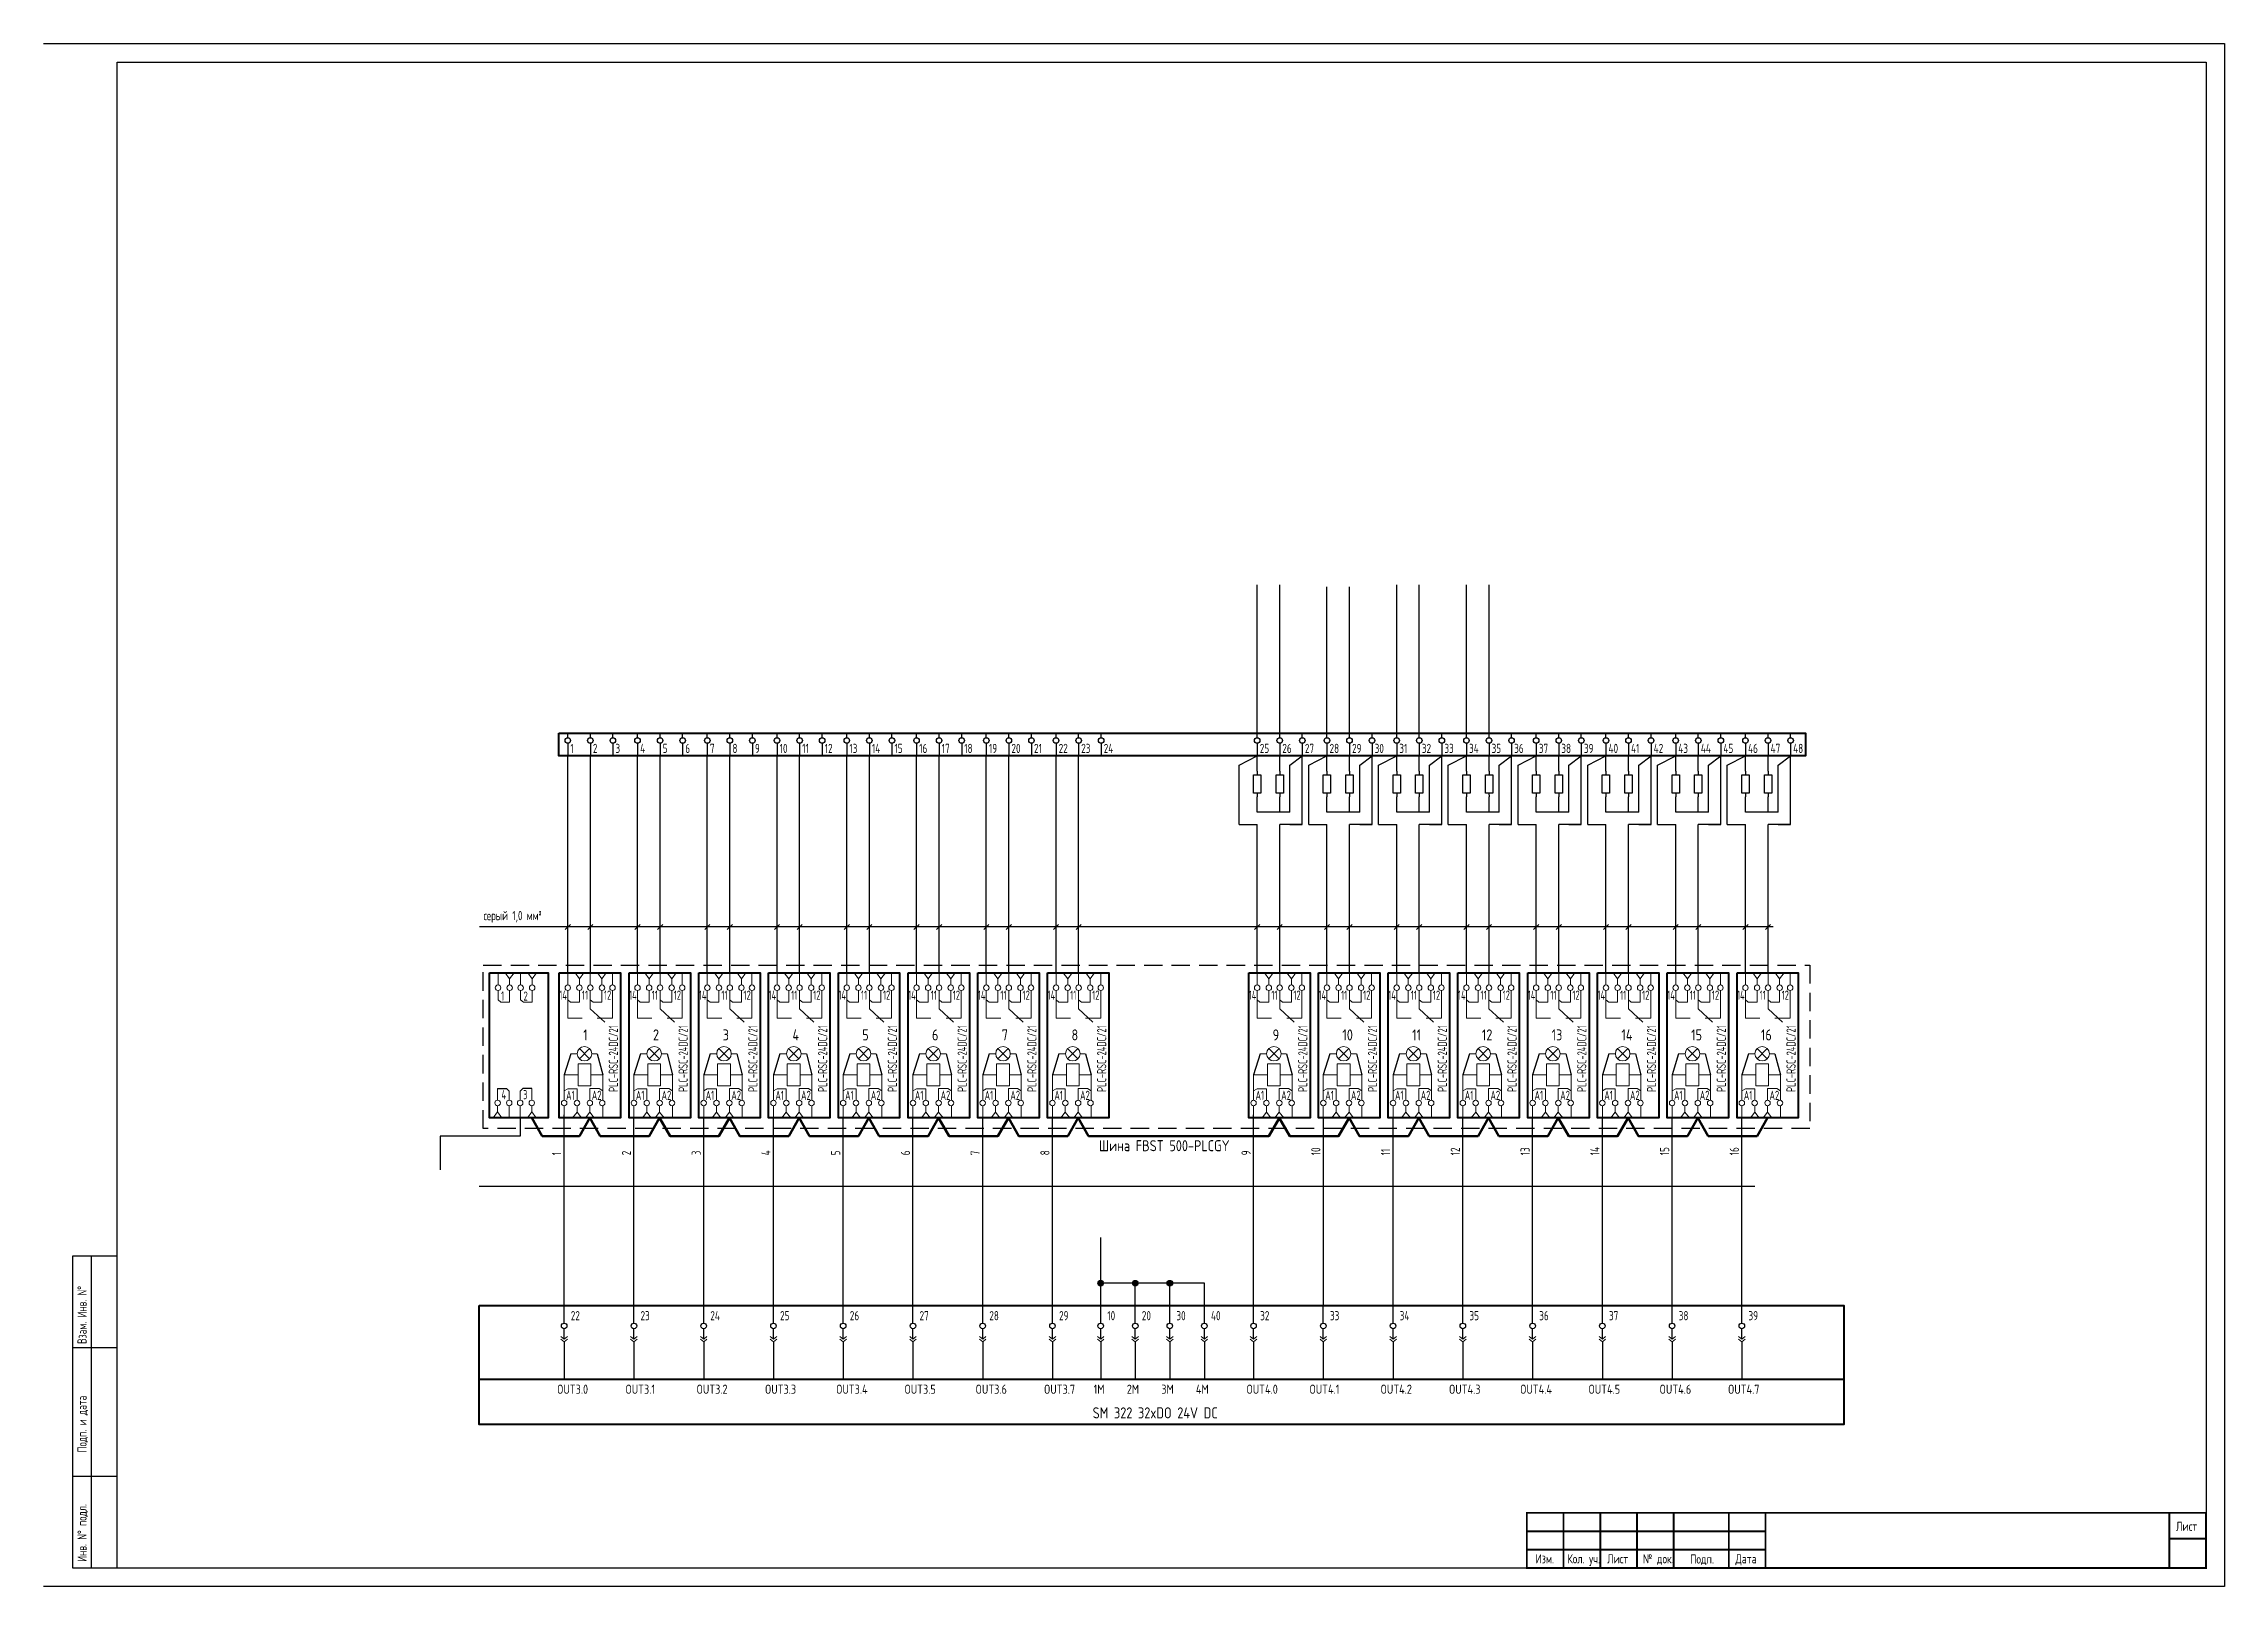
# Model space of a CAD drawing. Header units: millimetres. Extents: x 212 to 24076, y -7467 to -26.
# Drawn here: x 23482 to 24076, y -7467 to -7047 of the extents above; entities outside this region: 3.
import ezdxf
from ezdxf.enums import TextEntityAlignment as Align

# ---------------------------------------------------------------- set-up
doc = ezdxf.new("R2010")
doc.units = ezdxf.units.MM
for name, pattern in [('DASHED2', [0.375, 0.25, -0.125]), ('K5LT32768', [0]), ('K5LT_THIN', [0])]:
    doc.linetypes.add(name, pattern=pattern)
for name, color, linetype in [('КИА_МАРКИРОВКА', 2, 'Continuous'), ('КИА_НАКЛЕЙКИ', 1, 'Continuous'), ('ФОРМАТ', 7, 'Continuous')]:
    doc.layers.add(name, color=color, linetype=linetype)
doc.styles.add('GOST-A 3-1', font='', dxfattribs={"height": 3})
doc.styles.add('GOSTA-2.5-1', font='', dxfattribs={"width": 0.9, "height": 2.5})
doc.styles.add('ROMAND0-100', font='romand.shx')
doc.styles.add('ROMANS0-60', font='romans.shx', dxfattribs={"width": 0.6})
doc.styles.add('ROMANS0-70', font='romans.shx', dxfattribs={"width": 0.7})
doc.styles.get("Standard").update_dxf_attribs({"font": 'arial.ttf'})
doc.styles.get('GOST-A 3-1').set_extended_font_data('GOST type A')
doc.styles.get('GOSTA-2.5-1').set_extended_font_data('GOST Type AU')

# ---------------------------------------------------------------- blocks, each defined once
blk = doc.blocks.new('A$C2BDD7220')
at = {"color": 0}
for p, q in [((0.23, 0.02), (0.23, 39.45)), ((3.33, 17.46), (1.55, 11.69)), ((10.56, 17.46), (12.05, 11.69))]:
    blk.add_line(p, q, dxfattribs=at)
at = {"linetype": 'K5LT_THIN', "lineweight": 18}
for p, q in [((2.53, 36.17), (2.53, 39.45)), ((5.7, 37.88), (4.5, 39.45)), ((5.7, 37.88), (6.89, 39.45)), ((5.7, 36.17), (5.7, 37.88)), ((8.67, 36.17), (8.67, 39.45)), ((11.84, 37.88), (10.64, 39.45)), ((11.84, 37.88), (13.03, 39.45)), ((11.84, 36.17), (11.84, 37.88)), ((14.71, 36.17), (14.71, 39.45)), ((2.53, 34.67), (2.53, 27.11)), ((3.29, 31.53), (2.53, 32.16)), ((5.7, 31.53), (3.29, 31.53)), ((5.7, 34.67), (5.7, 31.53)), ((8.67, 34.67), (8.67, 29.67)), ((9.43, 31.53), (8.67, 32.16)), ((11.84, 31.53), (9.43, 31.53)), ((11.84, 34.67), (11.84, 31.53)), ((14.71, 27.11), (14.71, 34.67)), ((6.45, 27.11), (2.53, 27.11)), ((8.67, 29.67), (12.59, 26.09)), ((14.71, 27.11), (10.57, 27.11)), ((8.83, 14.69), (5.33, 14.69)), ((5.33, 14.69), (5.33, 8.69)), ((8.83, 8.69), (8.83, 14.69)), ((5.33, 11.69), (1.55, 11.69)), ((1.55, 4.8), (1.55, 11.69)), ((2.53, 7.93), (1.55, 7.34)), ((5.05, 7.93), (2.53, 7.93)), ((5.05, 4.79), (5.05, 7.93)), ((5.33, 8.69), (8.83, 8.69)), ((8.55, 4.8), (8.55, 7.98)), ((8.55, 7.98), (11.07, 7.98)), ((8.83, 11.69), (12.05, 11.69)), ((11.07, 7.98), (12.05, 7.38)), ((12.05, 4.8), (12.05, 11.69)), ((1.55, 3.3), (1.55, 0.02)), ((5.05, 1.58), (3.86, 0)), ((5.05, 3.29), (5.05, 1.58)), ((5.05, 1.58), (6.25, 0)), ((8.55, 1.59), (7.36, 0.02)), ((8.55, 3.3), (8.55, 1.59)), ((8.55, 1.59), (9.75, 0.02)), ((12.05, 3.3), (12.05, 0.02))]:
    blk.add_line(p, q, dxfattribs=at)
at = {"color": 0, "lineweight": 20}
for p, q in [((8.48, 16.06), (5.68, 18.86)), ((5.68, 16.06), (8.48, 18.86)), ((5.1, 17.46), (3.33, 17.46)), ((9.06, 17.46), (10.56, 17.46))]:
    blk.add_line(p, q, dxfattribs=at)
at = {"lineweight": 40}
blk.add_lwpolyline([(0.23, 39.45), (16.92, 39.45), (16.92, 0.02), (0.23, 0.02)], close=True, dxfattribs=at)
at = {"color": 0, "lineweight": 20}
blk.add_circle((7.08, 17.46), 1.98, dxfattribs=at)
at = {"linetype": 'K5LT32768', "lineweight": 18}
for centre, start, end in [((2.53, 35.42), 0, 180), ((5.7, 35.42), 0, 180), ((8.67, 35.42), 0, 180), ((11.84, 35.42), 0, 180), ((14.71, 35.42), 0, 180), ((2.53, 35.42), 180, 0), ((5.7, 35.42), 180, 0), ((8.67, 35.42), 180, 0), ((11.84, 35.42), 180, 0), ((14.71, 35.42), 180, 0), ((1.55, 4.05), 0, 180), ((1.55, 4.05), 180, 0), ((5.05, 4.04), 0, 180), ((5.05, 4.04), 180, 0), ((8.55, 4.05), 0, 180), ((8.55, 4.05), 180, 0), ((11.92, 4.05), 0, 180), ((11.92, 4.05), 180, 0)]:
    blk.add_arc(centre, 0.75, start, end, dxfattribs=at)
at = {"style": 'GOSTA-2.5-1', "width": 0.8}
for s, p in [('14', (0.22, 32.15)), ('11', (6.39, 32.15)), ('12', (12.39, 32.15)), ('A1', (2.07, 4.88)), ('A2', (9.07, 4.88))]:
    blk.add_text(s, height=2.5, dxfattribs=at).set_placement(p)
blk.add_text('PLC-RSC-24DC/21', height=2.5, rotation=90, dxfattribs=at).set_placement((16.2, 7.07))
blk = doc.blocks.new('A$C69954832')
at = {"linetype": 'K5LT_THIN', "lineweight": 18}
for p, q in [((2.31, 36.15), (2.31, 39.44)), ((5.47, 37.86), (4.28, 39.44)), ((5.47, 37.86), (6.67, 39.44)), ((5.47, 36.15), (5.47, 37.86)), ((8.45, 36.15), (8.45, 39.44)), ((11.61, 37.86), (10.42, 39.44)), ((11.61, 37.86), (12.81, 39.44)), ((11.61, 36.15), (11.61, 37.86)), ((2.31, 34.65), (2.31, 32.15)), ((3.06, 31.51), (2.31, 32.15)), ((5.47, 31.51), (3.06, 31.51)), ((5.47, 34.65), (5.47, 31.51)), ((8.45, 34.65), (8.45, 32.15)), ((9.2, 31.51), (8.45, 32.15)), ((11.61, 31.51), (9.2, 31.51)), ((11.61, 34.65), (11.61, 31.51)), ((2.19, 4.79), (2.19, 7.93)), ((4.6, 7.93), (5.35, 7.29)), ((5.35, 4.79), (5.35, 7.29)), ((9.08, 7.93), (8.33, 7.29)), ((8.33, 4.79), (8.33, 7.29)), ((11.49, 4.79), (11.49, 7.93)), ((2.19, 1.58), (0.99, 0)), ((2.19, 3.29), (2.19, 1.58)), ((2.19, 1.58), (3.38, 0)), ((5.35, 3.29), (5.35, 0)), ((8.33, 3.29), (8.33, 0)), ((11.49, 1.58), (10.3, 0)), ((11.49, 3.29), (11.49, 1.58)), ((11.49, 1.58), (12.69, 0))]:
    blk.add_line(p, q, dxfattribs=at)
at = {"color": 0}
for p, q in [((2.19, 7.93), (4.6, 7.93)), ((11.49, 7.93), (9.08, 7.93))]:
    blk.add_line(p, q, dxfattribs=at)
at = {"lineweight": 40}
blk.add_lwpolyline([(0, 39.44), (16, 39.44), (16, 0), (0, 0)], close=True, dxfattribs=at)
at = {"linetype": 'K5LT32768', "lineweight": 18}
for centre, start, end in [((2.31, 35.4), 0, 180), ((5.47, 35.4), 0, 180), ((8.45, 35.4), 0, 180), ((11.61, 35.4), 0, 180), ((2.31, 35.4), 180, 0), ((5.47, 35.4), 180, 0), ((8.45, 35.4), 180, 0), ((11.61, 35.4), 180, 0), ((2.19, 4.04), 0, 180), ((2.19, 4.04), 180, 0), ((5.35, 4.04), 0, 180), ((5.35, 4.04), 180, 0), ((8.33, 4.04), 0, 180), ((8.33, 4.04), 180, 0), ((11.49, 4.04), 0, 180), ((11.49, 4.04), 180, 0)]:
    blk.add_arc(centre, 0.75, start, end, dxfattribs=at)
at = {"style": 'GOSTA-2.5-1', "width": 0.8}
for s, p in [('1', (3.12, 31.89)), ('2', (9.26, 31.88)), ('4', (3.25, 5.05)), ('3', (9.14, 5.05))]:
    blk.add_text(s, height=2.5, dxfattribs=at).set_placement(p)
blk = doc.blocks.new('A$C34E54C29')
for p, q in [((0, -4.79), (0, 0)), ((19, -4.79), (19, 0)), ((38, -4.79), (38, 0)), ((57, -4.79), (57, 0)), ((133, -4.79), (133, 0)), ((146.14, -4.79), (146.14, 0)), ((155.55, -4.79), (155.55, 0)), ((164.96, -4.79), (164.96, 0)), ((174.37, -4.79), (174.37, 0)), ((187.78, -4.79), (187.78, 0)), ((225.78, -4.79), (225.78, 0)), ((244.78, -4.79), (244.78, 0)), ((263.78, -4.79), (263.78, 0)), ((282.78, -4.79), (282.78, 0)), ((301.78, -4.79), (301.78, 0)), ((320.78, -4.79), (320.78, 0)), ((76, -4.79), (76, 0)), ((95, -4.79), (95, 0)), ((114, -4.79), (114, 0)), ((206.78, -4.79), (206.78, 0)), ((0, -9.11), (0, -6.29)), ((0, -9.86), (0, -20.03)), ((19, -9.11), (19, -6.29)), ((19, -9.86), (19, -20.03)), ((38, -9.11), (38, -6.29)), ((38, -9.86), (38, -20.03)), ((57, -9.11), (57, -6.29)), ((57, -9.86), (57, -20.03)), ((76, -9.11), (76, -6.29)), ((76, -9.86), (76, -20.03)), ((95, -9.11), (95, -6.29)), ((95, -9.86), (95, -20.03)), ((114, -9.11), (114, -6.29)), ((114, -9.86), (114, -20.03)), ((133, -9.11), (133, -6.29)), ((133, -9.86), (133, -20.03)), ((146.14, -9.11), (146.14, -6.29)), ((146.14, -9.86), (146.14, -20.03)), ((155.55, -9.11), (155.55, -6.29)), ((155.55, -9.86), (155.55, -20.03)), ((164.96, -9.11), (164.96, -6.29)), ((164.96, -9.86), (164.96, -20.03)), ((174.37, -9.11), (174.37, -6.29)), ((174.37, -9.86), (174.37, -20.03)), ((187.78, -9.11), (187.78, -6.29)), ((187.78, -9.86), (187.78, -20.03)), ((206.78, -9.11), (206.78, -6.29)), ((206.78, -9.86), (206.78, -20.03)), ((225.78, -9.11), (225.78, -6.29)), ((225.78, -9.86), (225.78, -20.03)), ((244.78, -9.11), (244.78, -6.29)), ((244.78, -9.86), (244.78, -20.03)), ((263.78, -9.11), (263.78, -6.29)), ((263.78, -9.86), (263.78, -20.03)), ((282.78, -9.11), (282.78, -6.29)), ((282.78, -9.86), (282.78, -20.03)), ((301.78, -9.11), (301.78, -6.29)), ((301.78, -9.86), (301.78, -20.03)), ((320.78, -9.11), (320.78, -6.29)), ((320.78, -9.86), (320.78, -20.03))]:
    blk.add_line(p, q)
at = {"lineweight": 18}
for p, q in [((0, -9.11), (-0.89, -8.37)), ((0, -9.86), (-0.89, -9.11)), ((0, -9.11), (0.89, -8.37)), ((0, -9.86), (0.89, -9.11)), ((19, -9.11), (18.11, -8.37)), ((19, -9.86), (18.11, -9.11)), ((19, -9.11), (19.89, -8.37)), ((19, -9.86), (19.89, -9.11)), ((38, -9.11), (37.11, -8.37)), ((38, -9.86), (37.11, -9.11)), ((38, -9.11), (38.89, -8.37)), ((38, -9.86), (38.89, -9.11)), ((57, -9.11), (56.11, -8.37)), ((57, -9.86), (56.11, -9.11)), ((57, -9.11), (57.89, -8.37)), ((57, -9.86), (57.89, -9.11)), ((76, -9.11), (75.11, -8.37)), ((76, -9.86), (75.11, -9.11)), ((76, -9.11), (76.89, -8.37)), ((76, -9.86), (76.89, -9.11)), ((95, -9.11), (94.11, -8.37)), ((95, -9.86), (94.11, -9.11)), ((95, -9.11), (95.89, -8.37)), ((95, -9.86), (95.89, -9.11)), ((114, -9.11), (113.11, -8.37)), ((114, -9.86), (113.11, -9.11)), ((114, -9.11), (114.89, -8.37)), ((114, -9.86), (114.89, -9.11)), ((133, -9.11), (132.11, -8.37)), ((133, -9.86), (132.11, -9.11)), ((133, -9.11), (133.89, -8.37)), ((133, -9.86), (133.89, -9.11)), ((146.14, -9.11), (145.25, -8.37)), ((146.14, -9.86), (145.25, -9.11)), ((146.14, -9.11), (147.03, -8.37)), ((146.14, -9.86), (147.03, -9.11)), ((155.55, -9.11), (154.66, -8.37)), ((155.55, -9.86), (154.66, -9.11)), ((155.55, -9.11), (156.44, -8.37)), ((155.55, -9.86), (156.44, -9.11)), ((164.96, -9.11), (164.07, -8.37)), ((164.96, -9.86), (164.07, -9.11)), ((164.96, -9.11), (165.85, -8.37)), ((164.96, -9.86), (165.85, -9.11)), ((174.37, -9.11), (173.48, -8.37)), ((174.37, -9.86), (173.48, -9.11)), ((174.37, -9.11), (175.26, -8.37)), ((174.37, -9.86), (175.26, -9.11)), ((187.78, -9.11), (186.89, -8.37)), ((187.78, -9.86), (186.89, -9.11)), ((187.78, -9.11), (188.67, -8.37)), ((187.78, -9.86), (188.67, -9.11)), ((206.78, -9.11), (205.89, -8.37)), ((206.78, -9.86), (205.89, -9.11)), ((206.78, -9.11), (207.67, -8.37)), ((206.78, -9.86), (207.67, -9.11)), ((225.78, -9.11), (224.89, -8.37)), ((225.78, -9.86), (224.89, -9.11)), ((225.78, -9.11), (226.67, -8.37)), ((225.78, -9.86), (226.67, -9.11)), ((244.78, -9.11), (243.89, -8.37)), ((244.78, -9.86), (243.89, -9.11)), ((244.79, -9.11), (245.68, -8.37)), ((244.79, -9.86), (245.68, -9.11)), ((263.78, -9.11), (262.89, -8.37)), ((263.78, -9.86), (262.89, -9.11)), ((263.78, -9.11), (264.67, -8.37)), ((263.78, -9.86), (264.67, -9.11)), ((282.78, -9.11), (281.89, -8.37)), ((282.78, -9.86), (281.89, -9.11)), ((282.78, -9.11), (283.67, -8.37)), ((282.78, -9.86), (283.67, -9.11)), ((301.78, -9.11), (300.89, -8.37)), ((301.78, -9.86), (300.89, -9.11)), ((301.78, -9.11), (302.67, -8.37)), ((301.78, -9.86), (302.67, -9.11)), ((320.78, -9.11), (319.89, -8.37)), ((320.78, -9.86), (319.89, -9.11)), ((320.78, -9.11), (321.67, -8.37)), ((320.78, -9.86), (321.67, -9.11))]:
    blk.add_line(p, q, dxfattribs=at)
at = {"lineweight": 40}
blk.add_line((-23.13, -20.03), (348.54, -20.03), dxfattribs=at)
blk.add_lwpolyline([(-23.13, 0), (348.54, 0), (348.54, -32.34), (-23.13, -32.34)], close=True, dxfattribs=at)
for centre in [(0, -5.54), (19, -5.54), (38, -5.54), (57, -5.54), (76, -5.54), (95, -5.54), (114, -5.54), (133, -5.54), (146.14, -5.54), (155.55, -5.54), (164.96, -5.54), (174.37, -5.54), (187.78, -5.54), (206.78, -5.54), (225.78, -5.54), (244.78, -5.54), (263.78, -5.54), (282.78, -5.54), (301.78, -5.54), (320.78, -5.54)]:
    blk.add_circle(centre, 0.75)
at = {"style": 'GOSTA-2.5-1', "width": 0.9}
for s, p in [('22', (1.8, -4)), ('23', (20.8, -4)), ('24', (39.8, -4)), ('25', (58.8, -4)), ('26', (77.8, -4)), ('27', (96.8, -4)), ('28', (115.8, -4)), ('29', (134.8, -4)), ('10', (147.94, -4)), ('20', (157.35, -4)), ('30', (166.76, -4)), ('40', (176.18, -4)), ('32', (189.58, -4)), ('33', (208.58, -4)), ('34', (227.58, -4)), ('35', (246.58, -4)), ('36', (265.58, -4)), ('37', (284.58, -4)), ('38', (303.58, -4)), ('39', (322.58, -4))]:
    blk.add_text(s, height=2.5, dxfattribs=at).set_placement(p)
for s, height, style, p in [('OUT3.0', 2.5, 'GOSTA-2.5-1', (-1.94, -24.02)), ('OUT3.1', 2.5, 'GOSTA-2.5-1', (16.69, -24.02)), ('OUT3.2', 2.5, 'GOSTA-2.5-1', (36.06, -24.02)), ('OUT3.3', 2.5, 'GOSTA-2.5-1', (54.69, -24.02)), ('OUT3.4', 2.5, 'GOSTA-2.5-1', (74.06, -24.02)), ('OUT3.5', 2.5, 'GOSTA-2.5-1', (92.69, -24.02)), ('OUT3.6', 2.5, 'GOSTA-2.5-1', (112.06, -24.02)), ('OUT3.7', 2.5, 'GOSTA-2.5-1', (130.69, -24.02)), ('1M', 2.5, 'GOSTA-2.5-1', (144.2, -24.02)), ('2M', 2.5, 'GOSTA-2.5-1', (153.24, -24.02)), ('3M', 2.5, 'GOSTA-2.5-1', (162.65, -24.02)), ('4M', 2.5, 'GOSTA-2.5-1', (172.07, -24.02)), ('OUT4.0', 2.5, 'GOSTA-2.5-1', (185.84, -24.02)), ('OUT4.1', 2.5, 'GOSTA-2.5-1', (203, -24.02)), ('OUT4.2', 2.5, 'GOSTA-2.5-1', (222.37, -24.02)), ('OUT4.3', 2.5, 'GOSTA-2.5-1', (241, -24.02)), ('OUT4.4', 2.5, 'GOSTA-2.5-1', (260.37, -24.02)), ('OUT4.5', 2.5, 'GOSTA-2.5-1', (279, -24.02)), ('OUT4.6', 2.5, 'GOSTA-2.5-1', (298.37, -24.02)), ('OUT4.7', 2.5, 'GOSTA-2.5-1', (317, -24.02)), ('SM 322 32xDO 24V DC', 3, 'GOST-A 3-1', (143.96, -30.7))]:
    blk.add_text(s, height=height, dxfattribs=dict(style=style)).set_placement(p)
blk = doc.blocks.new('A$C2EC3666A')
h = blk.add_hatch(color=7)
h.dxf.hatch_style = 1
edge = h.paths.add_edge_path()
edge.add_arc((0, 0), 0.75, 0, 360)
at = {"color": 0}
blk.add_circle((0, 0), 0.75, dxfattribs=at)
blk = doc.blocks.new('GasDO')
for p, q in [((0, 0), (594, 0)), ((594, 0), (594, -420)), ((594, 0), (594, -420)), ((20, -5), (589, -5)), ((20, -415), (20, -5)), ((589, -5), (589, -415)), ((594, 0), (594, -420)), ((594, 0), (594, -420)), ((594, 0), (594, -420)), ((594, 0), (594, -420)), ((594, 0), (594, -420)), ((594, 0), (594, -420)), ((594, 0), (594, -420)), ((594, 0), (594, -420)), ((8, -415), (8, -330)), ((8, -330), (20, -330)), ((13, -415), (13, -330)), ((8, -355), (20, -355)), ((8, -390), (20, -390)), ((13, -390), (20, -390)), ((20, -415), (8, -415)), ((589, -415), (20, -415)), ((594, -420), (0, -420))]:
    blk.add_line(p, q)
at = {"color": 252}
for p, q in [((330.55, -187.71), (330.55, -147.3)), ((336.7, -187.71), (336.7, -147.3)), ((349.55, -188.34), (349.55, -147.92)), ((355.7, -188.34), (355.7, -147.92)), ((368.55, -187.71), (368.55, -147.3)), ((374.7, -187.71), (374.7, -147.3)), ((387.55, -187.71), (387.55, -147.3)), ((393.7, -187.71), (393.7, -147.3)), ((142.77, -253), (142.77, -193.88)), ((148.92, -253), (148.92, -193.88)), ((161.77, -253), (161.77, -193.88)), ((167.92, -253), (167.92, -193.88)), ((180.77, -253), (180.77, -193.88)), ((186.92, -253), (186.92, -193.88)), ((199.77, -253), (199.77, -193.88)), ((205.92, -253), (205.92, -193.88)), ((218.77, -253), (218.77, -193.88)), ((224.92, -253), (224.92, -193.88)), ((237.77, -253), (237.77, -193.88)), ((243.92, -253), (243.92, -193.88)), ((256.77, -253), (256.77, -193.88)), ((262.92, -253), (262.92, -193.88)), ((275.77, -253), (275.77, -193.88)), ((281.92, -253), (281.92, -193.88)), ((325.6, -196.39), (330.55, -193.88)), ((330.55, -198.09), (330.55, -193.88)), ((336.7, -198.09), (336.7, -193.88)), ((339.48, -196.39), (342.84, -193.88)), ((342.84, -212.58), (342.84, -193.88)), ((344.6, -196.39), (349.55, -193.88)), ((349.55, -198.09), (349.55, -193.88)), ((355.7, -198.09), (355.7, -193.88)), ((358.48, -196.39), (361.84, -193.88)), ((361.84, -212.58), (361.84, -193.88)), ((363.6, -196.39), (368.55, -193.88)), ((368.55, -198.09), (368.55, -193.88)), ((374.7, -198.09), (374.7, -193.88)), ((377.48, -196.39), (380.84, -193.88)), ((380.84, -212.58), (380.84, -193.88)), ((382.6, -196.39), (387.55, -193.88)), ((387.55, -198.09), (387.55, -193.88)), ((393.7, -198.09), (393.7, -193.88)), ((396.48, -196.39), (399.84, -193.88)), ((399.84, -212.58), (399.84, -193.88)), ((401.6, -196.39), (406.55, -193.88)), ((406.55, -198.09), (406.55, -193.88)), ((412.7, -198.09), (412.7, -193.88)), ((415.48, -196.39), (418.84, -193.88)), ((418.84, -212.58), (418.84, -193.88)), ((420.6, -196.39), (425.55, -193.88)), ((425.55, -198.09), (425.55, -193.88)), ((431.7, -198.09), (431.7, -193.88)), ((434.48, -196.39), (437.84, -193.88)), ((437.84, -212.58), (437.84, -193.88)), ((439.6, -196.39), (444.55, -193.88)), ((444.55, -198.09), (444.55, -193.88)), ((450.7, -198.09), (450.7, -193.88)), ((453.48, -196.39), (456.84, -193.88)), ((456.84, -212.58), (456.84, -193.88)), ((458.6, -196.39), (463.55, -193.88)), ((463.55, -198.09), (463.55, -193.88)), ((469.7, -198.09), (469.7, -193.88)), ((472.48, -196.39), (475.84, -193.88)), ((475.84, -212.58), (475.84, -193.88)), ((325.6, -212.58), (325.6, -196.39)), ((339.48, -209.22), (339.48, -196.39)), ((344.6, -212.58), (344.6, -196.39)), ((358.48, -209.22), (358.48, -196.39)), ((363.6, -212.58), (363.6, -196.39)), ((377.48, -209.22), (377.48, -196.39)), ((382.6, -212.58), (382.6, -196.39)), ((396.48, -209.22), (396.48, -196.39)), ((401.6, -212.58), (401.6, -196.39)), ((415.48, -209.22), (415.48, -196.39)), ((420.6, -212.58), (420.6, -196.39)), ((434.48, -209.22), (434.48, -196.39)), ((439.6, -212.58), (439.6, -196.39)), ((453.48, -209.22), (453.48, -196.39)), ((458.6, -212.58), (458.6, -196.39)), ((472.48, -209.22), (472.48, -196.39)), ((330.55, -209.22), (330.55, -205.02)), ((336.7, -209.22), (336.7, -205.02)), ((349.55, -209.22), (349.55, -205.02)), ((355.7, -209.22), (355.7, -205.02)), ((368.55, -209.22), (368.55, -205.02)), ((374.7, -209.22), (374.7, -205.02)), ((387.55, -209.22), (387.55, -205.02)), ((393.7, -209.22), (393.7, -205.02)), ((406.55, -209.22), (406.55, -205.02)), ((412.7, -209.22), (412.7, -205.02)), ((425.55, -209.22), (425.55, -205.02)), ((431.7, -209.22), (431.7, -205.02)), ((444.55, -209.22), (444.55, -205.02)), ((450.7, -209.22), (450.7, -205.02)), ((463.55, -209.22), (463.55, -205.02)), ((469.7, -209.22), (469.7, -205.02)), ((325.6, -212.58), (330.55, -212.58)), ((339.48, -209.22), (330.55, -209.22)), ((330.55, -253), (330.55, -212.58)), ((336.7, -253), (336.7, -212.58)), ((342.84, -212.58), (336.7, -212.58)), ((339.48, -212.58), (342.84, -212.58)), ((344.6, -212.58), (349.55, -212.58)), ((358.48, -209.22), (349.55, -209.22)), ((349.55, -253), (349.55, -212.58)), ((355.7, -253), (355.7, -212.58)), ((361.84, -212.58), (355.7, -212.58)), ((358.48, -212.58), (361.84, -212.58)), ((363.6, -212.58), (368.55, -212.58)), ((377.48, -209.22), (368.55, -209.22)), ((368.55, -253), (368.55, -212.58)), ((374.7, -253), (374.7, -212.58)), ((380.84, -212.58), (374.7, -212.58)), ((377.48, -212.58), (380.84, -212.58)), ((382.6, -212.58), (387.55, -212.58)), ((396.48, -209.22), (387.55, -209.22)), ((387.55, -253), (387.55, -212.58)), ((393.7, -253), (393.7, -212.58)), ((399.84, -212.58), (393.7, -212.58)), ((396.48, -212.58), (399.84, -212.58)), ((401.6, -212.58), (406.55, -212.58)), ((415.48, -209.22), (406.55, -209.22)), ((406.55, -253), (406.55, -212.58)), ((412.7, -253), (412.7, -212.58)), ((418.84, -212.58), (412.7, -212.58)), ((415.48, -212.58), (418.84, -212.58)), ((420.6, -212.58), (425.55, -212.58)), ((434.48, -209.22), (425.55, -209.22)), ((425.55, -253), (425.55, -212.58)), ((431.7, -253), (431.7, -212.58)), ((437.84, -212.58), (431.7, -212.58)), ((434.48, -212.58), (437.84, -212.58)), ((439.6, -212.58), (444.55, -212.58)), ((453.48, -209.22), (444.55, -209.22)), ((444.55, -253), (444.55, -212.58)), ((450.7, -253), (450.7, -212.58)), ((456.84, -212.58), (450.7, -212.58)), ((453.48, -212.58), (456.84, -212.58)), ((458.6, -212.58), (463.55, -212.58)), ((472.48, -209.22), (463.55, -209.22)), ((463.55, -253), (463.55, -212.58)), ((469.7, -253), (469.7, -212.58)), ((475.84, -212.58), (469.7, -212.58)), ((472.48, -212.58), (475.84, -212.58))]:
    blk.add_line(p, q, dxfattribs=at)
at = {"color": 0}
for p, q in [((142.77, -188.96), (142.77, -187.71)), ((148.92, -188.96), (148.92, -187.71)), ((155.06, -188.96), (155.06, -187.71)), ((161.77, -188.96), (161.77, -187.71)), ((167.92, -188.96), (167.92, -187.71)), ((174.06, -188.96), (174.06, -187.71)), ((180.77, -188.96), (180.77, -187.71)), ((186.92, -188.96), (186.92, -187.71)), ((193.06, -188.96), (193.06, -187.71)), ((199.77, -188.96), (199.77, -187.71)), ((205.92, -188.96), (205.92, -187.71)), ((212.06, -188.96), (212.06, -187.71)), ((218.77, -188.96), (218.77, -187.71)), ((224.92, -188.96), (224.92, -187.71)), ((231.06, -188.96), (231.06, -187.71)), ((237.77, -188.96), (237.77, -187.71)), ((243.92, -188.96), (243.92, -187.71)), ((250.06, -188.96), (250.06, -187.71)), ((256.77, -188.96), (256.77, -187.71)), ((262.92, -188.96), (262.92, -187.71)), ((269.06, -188.96), (269.06, -187.71)), ((275.77, -188.96), (275.77, -187.71)), ((281.92, -188.96), (281.92, -187.71)), ((288.06, -188.96), (288.06, -187.71)), ((330.55, -188.96), (330.55, -187.71)), ((336.7, -188.96), (336.7, -187.71)), ((342.84, -188.96), (342.84, -187.71)), ((349.55, -188.96), (349.55, -187.71)), ((355.7, -188.96), (355.7, -187.71)), ((361.84, -188.96), (361.84, -187.71)), ((368.55, -188.96), (368.55, -187.71)), ((374.7, -188.96), (374.7, -187.71)), ((380.84, -188.96), (380.84, -187.71)), ((387.55, -188.96), (387.55, -187.71)), ((393.7, -188.96), (393.7, -187.71)), ((399.84, -188.96), (399.84, -187.71)), ((406.55, -188.96), (406.55, -187.71)), ((412.7, -188.96), (412.7, -187.71)), ((418.84, -188.96), (418.84, -187.71)), ((425.55, -188.96), (425.55, -187.71)), ((431.7, -188.96), (431.7, -187.71)), ((437.84, -188.96), (437.84, -187.71)), ((444.55, -188.96), (444.55, -187.71)), ((450.7, -188.96), (450.7, -187.71)), ((456.84, -188.96), (456.84, -187.71)), ((463.55, -188.96), (463.55, -187.71)), ((469.7, -188.96), (469.7, -187.71)), ((475.84, -188.96), (475.84, -187.71)), ((142.77, -190.46), (142.77, -193.88)), ((148.92, -190.46), (148.92, -193.88)), ((155.06, -190.46), (155.06, -193.88)), ((161.77, -190.46), (161.77, -193.88)), ((167.92, -190.46), (167.92, -193.88)), ((174.06, -190.46), (174.06, -193.88)), ((180.77, -190.46), (180.77, -193.88)), ((186.92, -190.46), (186.92, -193.88)), ((193.06, -190.46), (193.06, -193.88)), ((199.77, -190.46), (199.77, -193.88)), ((205.92, -190.46), (205.92, -193.88)), ((212.06, -190.46), (212.06, -193.88)), ((218.77, -190.46), (218.77, -193.88)), ((224.92, -190.46), (224.92, -193.88)), ((231.06, -190.46), (231.06, -193.88)), ((237.77, -190.46), (237.77, -193.88)), ((243.92, -190.46), (243.92, -193.88)), ((250.06, -190.46), (250.06, -193.88)), ((256.77, -190.46), (256.77, -193.88)), ((262.92, -190.46), (262.92, -193.88)), ((269.06, -190.46), (269.06, -193.88)), ((275.77, -190.46), (275.77, -193.88)), ((281.92, -190.46), (281.92, -193.88)), ((288.06, -190.46), (288.06, -193.88)), ((330.55, -190.46), (330.55, -193.88)), ((336.7, -190.46), (336.7, -193.88)), ((342.84, -190.46), (342.84, -193.88)), ((349.55, -190.46), (349.55, -193.88)), ((355.7, -190.46), (355.7, -193.88)), ((361.84, -190.46), (361.84, -193.88)), ((368.55, -190.46), (368.55, -193.88)), ((374.7, -190.46), (374.7, -193.88)), ((380.84, -190.46), (380.84, -193.88)), ((387.55, -190.46), (387.55, -193.88)), ((393.7, -190.46), (393.7, -193.88)), ((399.84, -190.46), (399.84, -193.88)), ((406.55, -190.46), (406.55, -193.88)), ((412.7, -190.46), (412.7, -193.88)), ((418.84, -190.46), (418.84, -193.88)), ((425.55, -190.46), (425.55, -193.88)), ((431.7, -190.46), (431.7, -193.88)), ((437.84, -190.46), (437.84, -193.88)), ((444.55, -190.46), (444.55, -193.88)), ((450.7, -190.46), (450.7, -193.88)), ((456.84, -190.46), (456.84, -193.88)), ((463.55, -190.46), (463.55, -193.88)), ((469.7, -190.46), (469.7, -193.88)), ((475.84, -190.46), (475.84, -193.88)), ((329.55, -204.05), (329.56, -199.05)), ((329.56, -199.05), (331.56, -199.05)), ((330.55, -198.09), (330.56, -199.05)), ((331.56, -199.05), (331.55, -204.05)), ((335.7, -199.05), (337.7, -199.05)), ((335.7, -204.05), (335.7, -199.05)), ((336.7, -198.09), (336.7, -199.05)), ((337.7, -199.05), (337.7, -204.05)), ((348.55, -204.05), (348.56, -199.05)), ((348.56, -199.05), (350.56, -199.05)), ((349.55, -198.09), (349.56, -199.05)), ((350.56, -199.05), (350.55, -204.05)), ((354.7, -199.05), (356.7, -199.05)), ((354.7, -204.05), (354.7, -199.05)), ((355.7, -198.09), (355.7, -199.05)), ((356.7, -199.05), (356.7, -204.05)), ((367.55, -204.05), (367.56, -199.05)), ((367.56, -199.05), (369.56, -199.05)), ((368.55, -198.09), (368.56, -199.05)), ((369.56, -199.05), (369.55, -204.05)), ((373.7, -199.05), (375.7, -199.05)), ((373.7, -204.05), (373.7, -199.05)), ((374.7, -198.09), (374.7, -199.05)), ((375.7, -199.05), (375.7, -204.05)), ((386.55, -204.05), (386.56, -199.05)), ((386.56, -199.05), (388.56, -199.05)), ((387.55, -198.09), (387.56, -199.05)), ((388.56, -199.05), (388.55, -204.05)), ((392.7, -199.05), (394.7, -199.05)), ((392.7, -204.05), (392.7, -199.05)), ((393.7, -198.09), (393.7, -199.05)), ((394.7, -199.05), (394.7, -204.05)), ((405.55, -204.05), (405.56, -199.05)), ((405.56, -199.05), (407.56, -199.05)), ((406.55, -198.09), (406.56, -199.05)), ((407.56, -199.05), (407.55, -204.05)), ((411.7, -199.05), (413.7, -199.05)), ((411.7, -204.05), (411.7, -199.05)), ((412.7, -198.09), (412.7, -199.05)), ((413.7, -199.05), (413.7, -204.05)), ((424.55, -204.05), (424.56, -199.05)), ((424.56, -199.05), (426.56, -199.05)), ((425.55, -198.09), (425.56, -199.05)), ((426.56, -199.05), (426.55, -204.05)), ((430.7, -199.05), (432.7, -199.05)), ((430.7, -204.05), (430.7, -199.05)), ((431.7, -198.09), (431.7, -199.05)), ((432.7, -199.05), (432.7, -204.05)), ((443.55, -204.05), (443.56, -199.05)), ((443.56, -199.05), (445.56, -199.05)), ((444.55, -198.09), (444.56, -199.05)), ((445.56, -199.05), (445.55, -204.05)), ((449.7, -199.05), (451.7, -199.05)), ((449.7, -204.05), (449.7, -199.05)), ((450.7, -198.09), (450.7, -199.05)), ((451.7, -199.05), (451.7, -204.05)), ((462.55, -204.05), (462.56, -199.05)), ((462.56, -199.05), (464.56, -199.05)), ((463.55, -198.09), (463.56, -199.05)), ((464.56, -199.05), (464.55, -204.05)), ((468.7, -199.05), (470.7, -199.05)), ((468.7, -204.05), (468.7, -199.05)), ((469.7, -198.09), (469.7, -199.05)), ((470.7, -199.05), (470.7, -204.05)), ((331.55, -204.05), (329.55, -204.05)), ((330.55, -204.05), (330.55, -205.02)), ((337.7, -204.05), (335.7, -204.05)), ((336.69, -204.05), (336.7, -205.02)), ((350.55, -204.05), (348.55, -204.05)), ((349.55, -204.05), (349.55, -205.02)), ((356.7, -204.05), (354.7, -204.05)), ((355.69, -204.05), (355.7, -205.02)), ((369.55, -204.05), (367.55, -204.05)), ((368.55, -204.05), (368.55, -205.02)), ((375.7, -204.05), (373.7, -204.05)), ((374.69, -204.05), (374.7, -205.02)), ((388.55, -204.05), (386.55, -204.05)), ((387.55, -204.05), (387.55, -205.02)), ((394.7, -204.05), (392.7, -204.05)), ((393.69, -204.05), (393.7, -205.02)), ((407.55, -204.05), (405.55, -204.05)), ((406.55, -204.05), (406.55, -205.02)), ((413.7, -204.05), (411.7, -204.05)), ((412.69, -204.05), (412.7, -205.02)), ((426.55, -204.05), (424.55, -204.05)), ((425.55, -204.05), (425.55, -205.02)), ((432.7, -204.05), (430.7, -204.05)), ((431.69, -204.05), (431.7, -205.02)), ((445.55, -204.05), (443.55, -204.05)), ((444.55, -204.05), (444.55, -205.02)), ((451.7, -204.05), (449.7, -204.05)), ((450.69, -204.05), (450.7, -205.02)), ((464.55, -204.05), (462.55, -204.05)), ((463.55, -204.05), (463.55, -205.02)), ((470.7, -204.05), (468.7, -204.05)), ((469.69, -204.05), (469.7, -205.02)), ((471.08, -240.48), (118.74, -240.48)), ((142.07, -241.19), (143.48, -239.78)), ((148.21, -241.19), (149.62, -239.78)), ((161.07, -241.19), (162.48, -239.78)), ((167.21, -241.19), (168.62, -239.78)), ((180.07, -241.19), (181.48, -239.78)), ((186.21, -241.19), (187.62, -239.78)), ((199.07, -241.19), (200.48, -239.78)), ((205.21, -241.19), (206.62, -239.78)), ((218.07, -241.19), (219.48, -239.78)), ((224.21, -241.19), (225.62, -239.78)), ((237.07, -241.19), (238.48, -239.78)), ((243.21, -241.19), (244.62, -239.78)), ((256.07, -241.19), (257.48, -239.78)), ((262.21, -241.19), (263.62, -239.78)), ((275.07, -241.19), (276.48, -239.78)), ((281.21, -241.19), (282.62, -239.78)), ((329.85, -241.19), (331.26, -239.78)), ((335.99, -241.19), (337.4, -239.78)), ((348.85, -241.19), (350.26, -239.78)), ((354.99, -241.19), (356.4, -239.78)), ((367.85, -241.19), (369.26, -239.78)), ((373.99, -241.19), (375.4, -239.78)), ((386.85, -241.19), (388.26, -239.78)), ((392.99, -241.19), (394.4, -239.78)), ((405.85, -241.19), (407.26, -239.78)), ((411.99, -241.19), (413.4, -239.78)), ((424.85, -241.19), (426.26, -239.78)), ((430.99, -241.19), (432.4, -239.78)), ((443.85, -241.19), (445.26, -239.78)), ((449.99, -241.19), (451.4, -239.78)), ((462.85, -241.19), (464.26, -239.78)), ((468.99, -241.19), (470.4, -239.78)), ((141.79, -292.43), (141.79, -291.65)), ((141.79, -343.56), (141.79, -292.43)), ((160.79, -343.56), (160.79, -292.43)), ((179.79, -343.56), (179.79, -292.43)), ((198.79, -343.56), (198.79, -292.43)), ((217.79, -343.56), (217.79, -292.43)), ((236.79, -343.56), (236.79, -292.43)), ((255.79, -343.56), (255.79, -292.43)), ((274.79, -343.56), (274.79, -292.43)), ((329.58, -292.43), (329.58, -291.65)), ((329.58, -343.56), (329.58, -292.43)), ((348.58, -343.56), (348.58, -292.43)), ((367.58, -343.56), (367.58, -292.43)), ((386.58, -343.56), (386.58, -292.43)), ((405.58, -343.56), (405.58, -292.43)), ((424.58, -343.56), (424.58, -292.43)), ((443.58, -343.56), (443.58, -292.43)), ((462.58, -343.56), (462.58, -292.43)), ((118.67, -311.07), (466.14, -311.07))]:
    blk.add_line(p, q, dxfattribs=at)
at = {"color": 4}
for p, q in [((129.8, -292.43), (129.8, -297.43)), ((129.8, -297.43), (108.01, -297.43)), ((108.01, -297.43), (108.01, -306.64)), ((287.93, -343.56), (287.93, -325.05)), ((316.17, -337.45), (287.93, -337.45)), ((297.34, -343.56), (297.34, -337.45)), ((306.76, -343.56), (306.76, -337.45)), ((316.17, -343.56), (316.17, -337.45))]:
    blk.add_line(p, q, dxfattribs=at)
at = {"color": 0, "lineweight": 40}
blk.add_lwpolyline([(140.33, -187.71), (479.92, -187.71), (479.92, -193.88), (140.33, -193.88)], close=True, dxfattribs=at)
at = {"color": 0, "linetype": 'DASHED2', "ltscale": 20}
blk.add_lwpolyline([(119.74, -250.87), (481.09, -250.87), (481.09, -295.33), (119.74, -295.33)], close=True, dxfattribs=at)
at = {"color": 4, "lineweight": 50}
for points in [[(132.96, -292.43), (135.8, -297.43), (145.95, -297.43), (148.79, -292.43)], [(148.79, -292.43), (151.63, -297.43), (164.95, -297.43), (167.79, -292.43)], [(167.79, -292.43), (170.63, -297.43), (183.95, -297.43), (186.79, -292.43)], [(186.79, -292.43), (189.63, -297.43), (202.95, -297.43), (205.79, -292.43)], [(205.79, -292.43), (208.63, -297.43), (221.95, -297.43), (224.79, -292.43)], [(224.79, -292.43), (227.63, -297.43), (240.95, -297.43), (243.79, -292.43)], [(243.79, -292.43), (246.63, -297.43), (259.95, -297.43), (262.79, -292.43)], [(262.79, -292.43), (265.63, -297.43), (278.95, -297.43), (281.79, -292.43)], [(336.6, -292.43), (333.76, -297.43), (284.65, -297.43), (281.81, -292.43)], [(336.58, -292.43), (339.41, -297.43), (352.73, -297.43), (355.57, -292.43)], [(355.58, -292.43), (358.41, -297.43), (371.73, -297.43), (374.57, -292.43)], [(374.58, -292.43), (377.41, -297.43), (390.73, -297.43), (393.57, -292.43)], [(393.58, -292.43), (396.41, -297.43), (409.73, -297.43), (412.57, -292.43)], [(412.58, -292.43), (415.41, -297.43), (428.73, -297.43), (431.57, -292.43)], [(431.58, -292.43), (434.41, -297.43), (447.73, -297.43), (450.57, -292.43)], [(450.58, -292.43), (453.41, -297.43), (466.73, -297.43), (469.57, -292.43)]]:
    blk.add_lwpolyline(points, dxfattribs=at)
at = {"color": 0}
for centre in [(142.77, -189.71), (148.92, -189.71), (155.06, -189.71), (161.77, -189.71), (167.92, -189.71), (174.06, -189.71), (180.77, -189.71), (186.92, -189.71), (193.06, -189.71), (199.77, -189.71), (205.92, -189.71), (212.06, -189.71), (218.77, -189.71), (224.92, -189.71), (231.06, -189.71), (237.77, -189.71), (243.92, -189.71), (250.06, -189.71), (256.77, -189.71), (262.92, -189.71), (269.06, -189.71), (275.77, -189.71), (281.92, -189.71), (288.06, -189.71), (330.55, -189.71), (336.7, -189.71), (342.84, -189.71), (349.55, -189.71), (355.7, -189.71), (361.84, -189.71), (368.55, -189.71), (374.7, -189.71), (380.84, -189.71), (387.55, -189.71), (393.7, -189.71), (399.84, -189.71), (406.55, -189.71), (412.7, -189.71), (418.84, -189.71), (425.55, -189.71), (431.7, -189.71), (437.84, -189.71), (444.55, -189.71), (450.7, -189.71), (456.84, -189.71), (463.55, -189.71), (469.7, -189.71), (475.84, -189.71)]:
    blk.add_circle(centre, 0.75, dxfattribs=at)
at = {"layer": 'ФОРМАТ'}
blk.add_line((404, -400), (469, -400), dxfattribs=at)
at = {"layer": 'ФОРМАТ', "const_width": 0.5}
blk.add_lwpolyline([(404, -400), (404, -415), (589, -415), (589, -400)], close=True, dxfattribs=at)
for points in [[(414, -400), (414, -415)], [(424, -400), (424, -415)], [(434, -400), (434, -415)], [(444, -400), (444, -415)], [(459, -400), (459, -415)], [(469, -400), (469, -415)], [(579, -400), (579, -415)], [(404, -405), (469, -405)], [(404, -410), (469, -410)], [(579, -407), (589, -407)]]:
    blk.add_lwpolyline(points, dxfattribs=at)
at = {"color": 0}
for name, p in [('A$C69954832', (121.47, -292.43)), ('A$C2BDD7220', (140.24, -292.45)), ('A$C2BDD7220', (159.24, -292.45)), ('A$C2BDD7220', (178.24, -292.45)), ('A$C2BDD7220', (197.24, -292.45)), ('A$C2BDD7220', (216.24, -292.45)), ('A$C2BDD7220', (235.24, -292.45)), ('A$C2BDD7220', (254.24, -292.45)), ('A$C2BDD7220', (273.24, -292.45)), ('A$C2BDD7220', (328.02, -292.45)), ('A$C2BDD7220', (347.02, -292.45)), ('A$C2BDD7220', (366.02, -292.45)), ('A$C2BDD7220', (385.02, -292.45)), ('A$C2BDD7220', (404.02, -292.45)), ('A$C2BDD7220', (423.02, -292.45)), ('A$C2BDD7220', (442.02, -292.45)), ('A$C2BDD7220', (461.02, -292.45)), ('A$C2EC3666A', (287.93, -337.45)), ('A$C2EC3666A', (297.34, -337.45)), ('A$C2EC3666A', (306.76, -337.45)), ('A$C34E54C29', (141.79, -343.56))]:
    blk.add_blockref(name, p, dxfattribs=at)
at = {"style": 'GOSTA-2.5-1', "width": 0.9}
for s, p in [('1', (143.48, -193.12)), ('2', (149.62, -193.12)), ('3', (155.76, -193.12)), ('4', (162.48, -193.12)), ('5', (168.62, -193.12)), ('6', (174.76, -193.12)), ('7', (181.48, -193.12)), ('8', (187.62, -193.12)), ('9', (193.76, -193.12)), ('10', (200.48, -193.12)), ('11', (206.62, -193.12)), ('12', (212.76, -193.12)), ('13', (219.48, -193.12)), ('14', (225.62, -193.12)), ('15', (231.76, -193.12)), ('16', (238.48, -193.12)), ('17', (244.62, -193.12)), ('18', (250.76, -193.12)), ('19', (257.48, -193.12)), ('20', (263.62, -193.12)), ('21', (269.76, -193.12)), ('22', (276.48, -193.12)), ('23', (282.62, -193.12)), ('24', (288.76, -193.12)), ('25', (331.26, -193.12)), ('26', (337.4, -193.12)), ('27', (343.55, -193.12)), ('28', (350.26, -193.12)), ('29', (356.4, -193.12)), ('30', (362.55, -193.12)), ('31', (369.26, -193.12)), ('32', (375.4, -193.12)), ('33', (381.55, -193.12)), ('34', (388.26, -193.12)), ('35', (394.4, -193.12)), ('36', (400.55, -193.12)), ('37', (407.26, -193.12)), ('38', (413.4, -193.12)), ('39', (419.55, -193.12)), ('40', (426.26, -193.12)), ('41', (432.4, -193.12)), ('42', (438.55, -193.12)), ('43', (445.26, -193.12)), ('44', (451.4, -193.12)), ('45', (457.55, -193.12)), ('46', (464.26, -193.12)), ('47', (470.4, -193.12)), ('48', (476.55, -193.12)), ('серый 1,0 мм²', (119.81, -238.64))]:
    blk.add_text(s, height=2.5, dxfattribs=at).set_placement(p)
at = {"style": 'GOST-A 3-1'}
for s, p in [('1', (146.98, -271.37)), ('2', (165.98, -271.37)), ('3', (184.98, -271.37)), ('4', (203.98, -271.37)), ('5', (222.98, -271.37)), ('6', (241.98, -271.37)), ('7', (260.98, -271.37)), ('8', (279.98, -271.37)), ('9', (334.76, -271.37)), ('10', (353.76, -271.37)), ('11', (372.76, -271.37)), ('12', (391.76, -271.37)), ('13', (410.76, -271.37)), ('14', (429.76, -271.37)), ('15', (448.76, -271.37)), ('16', (467.76, -271.37)), ('Шина FBST 500-PLCGY', (287.41, -301.53))]:
    blk.add_text(s, height=3, dxfattribs=at).set_placement(p)
at = {"style": 'GOSTA-2.5-1', "width": 0.9}
for s, p in [('1', (140.99, -302.65)), ('2', (159.99, -302.65)), ('3', (178.99, -302.65)), ('4', (197.99, -302.65)), ('5', (216.99, -302.65)), ('6', (235.99, -302.65)), ('7', (254.99, -302.65)), ('8', (273.99, -302.65)), ('9', (328.77, -302.65)), ('10', (347.77, -302.65)), ('11', (366.77, -302.65)), ('12', (385.77, -302.65)), ('13', (404.77, -302.65)), ('14', (423.77, -302.65)), ('15', (442.77, -302.65)), ('16', (461.77, -302.65))]:
    blk.add_text(s, height=2.5, rotation=90, dxfattribs=at).set_placement(p)
at = {"style": 'ROMANS0-70', "width": 0.7}
for s, p in [('Взам. Инв. N%%d', (12.46, -354)), ('Подп. и дата', (12.46, -383.53)), ('Инв. N%%d подл.', (12.46, -413.3))]:
    blk.add_text(s, height=2.5, rotation=90, dxfattribs=at).set_placement(p, align=Align.BOTTOM_LEFT)
at = {"style": 'GOSTA-2.5-1', "width": 0.9}
for tag, p in [('GASLINK1+', (330.74, -146.53)), ('GASLINK1-', (336.7, -146.26)), ('GASLINK2+', (349.72, -145.9)), ('GASLINK2-', (355.68, -145.66)), ('GASLINK3+', (368.54, -145.83)), ('GASLINK3-', (374.71, -145.83)), ('GASLINK4+', (387.57, -145.83)), ('GASLINK4-', (393.66, -145.83))]:
    blk.add_attdef(tag, text='', height=2.5, rotation=90, dxfattribs=at).set_placement(p, align=Align.MIDDLE_LEFT)
for tag, p in [('DOWNLINK2-', (287.72, -302.2)), ('DOWNLINK1-', (108.15, -307.45))]:
    blk.add_attdef(tag, text='', height=2.5, rotation=90, dxfattribs=at).set_placement(p, align=Align.MIDDLE_RIGHT)
at = {"style": 'ROMANS0-70', "width": 0.7, "flags": 12}
for tag, p in [('ZINVN', (16.5, -342.5)), ('INVN', (16.5, -402.5))]:
    blk.add_attdef(tag, text='', height=3, rotation=90, dxfattribs=at).set_placement(p, align=Align.MIDDLE_CENTER)
at = {"style": 'GOST-A 3-1'}
blk.add_attdef('XP', text='', height=3, dxfattribs=at).set_placement((111.09, -354.59), align=Align.MIDDLE_RIGHT)
at = {"style": 'ROMAND0-100', "width": 0.85, "flags": 8}
blk.add_attdef('TITLE', text='', height=3.9, dxfattribs=at).set_placement((519.1, -406.75), align=Align.MIDDLE_CENTER)
at = {"layer": 'КИА_МАРКИРОВКА', "style": 'GOSTA-2.5-1', "width": 0.9}
for tag, p in [('GASCABLE1+', (330.01, -173.02)), ('GASCABLE1-', (336.06, -172.9)), ('GASCABLE2+', (348.89, -172.97)), ('GASCABLE2-', (354.9, -172.97)), ('GASCABLE3+', (367.91, -173.93)), ('GASCABLE3-', (373.96, -173.93)), ('GASCABLE4+', (386.85, -173.93)), ('GASCABLE4-', (392.84, -173.93)), ('CABLE4', (160.35, -228.06)), ('CABLE10', (198.31, -228.06)), ('CABLE11', (204.48, -228.06)), ('CABLE13', (217.4, -228.06)), ('CABLE14', (223.49, -228.06)), ('CABLE16', (236.31, -228.06)), ('CABLE17', (242.47, -228.06)), ('CABLE19', (255.29, -228.06)), ('CABLE20', (261.45, -228.06)), ('CABLE22', (274.31, -228.06)), ('CABLE23', (280.48, -228.06)), ('CABLE25', (329.14, -228.06)), ('CABLE27', (335.23, -228.06)), ('CABLE28', (348.19, -228.06)), ('CABLE30', (354.21, -228.06)), ('CABLE31', (367.17, -228.06)), ('CABLE33', (373.23, -228.06)), ('CABLE34', (386.19, -228.06)), ('CABLE36', (392.28, -228.06)), ('CABLE37', (405.1, -228.06)), ('CABLE39', (411.26, -228.06)), ('CABLE40', (424.14, -228.06)), ('CABLE42', (430.26, -228.06)), ('CABLE43', (443.13, -228.06)), ('CABLE45', (449.25, -228.06)), ('CABLE46', (462.05, -228.06)), ('CABLE48', (468.35, -228.06)), ('CABLE1', (141.3, -228.06)), ('CABLE2', (147.33, -228.06)), ('CABLE5', (166.52, -228.06)), ('CABLE7', (179.4, -228.06)), ('CABLE8', (185.5, -228.06)), ('DOWNCABLE2-', (287.32, -331.23))]:
    blk.add_attdef(tag, p, '', height=2.5, rotation=90, dxfattribs=at)
blk.add_attdef('DOWNCABLE1-', (116.55, -296.76), '', height=2.5, dxfattribs=at)
at = {"layer": 'КИА_МАРКИРОВКА', "style": 'GOST-A 3-1'}
blk.add_attdef('WA', (126.41, -310.17), '', height=3, dxfattribs=at)
at = {"layer": 'КИА_НАКЛЕЙКИ', "style": 'GOST-A 3-1'}
for tag, p in [('XT', (127.58, -191.22)), ('XR', (98.44, -274.17)), ('G', (123.58, -273.7))]:
    blk.add_attdef(tag, p, '', height=3, dxfattribs=at)
for tag, p in [('2R10', (411.35, -208.04)), ('2R12', (430.32, -208.04)), ('2R13', (443.26, -208.04)), ('2R14', (449.45, -208.04)), ('2R15', (462.16, -208.04)), ('2R16', (468.36, -208.04)), ('2R1', (329.17, -208.04)), ('2R2', (335.36, -208.04)), ('2R3', (348.21, -208.04)), ('2R4', (354.31, -208.04)), ('2R5', (367.15, -208.04)), ('2R6', (373.34, -208.04)), ('2R7', (386.21, -208.04)), ('2R8', (392.31, -208.04)), ('2R9', (405.25, -208.04)), ('2R11', (424.22, -208.04))]:
    blk.add_attdef(tag, p, '', height=3, rotation=90, dxfattribs=at)
blk.add_attdef('4A', text='', height=3, dxfattribs=at).set_placement((111.44, -370.23), align=Align.MIDDLE_RIGHT)
at = {"layer": 'ФОРМАТ', "style": 'GOSTA-2.5-1', "width": 0.95}
for s, p in [('Лист', (580.83, -405.64)), ('Изм.', (406.37, -414.5)), ('Кол. уч.', (415.04, -414.5)), ('Лист', (425.87, -414.5)), ('№ док.', (435.62, -414.5)), ('Подп.', (448.5, -414.56)), ('Дата', (460.83, -414.5))]:
    blk.add_text(s, height=2.5, dxfattribs=at).set_placement(p, align=Align.BOTTOM_LEFT)
at = {"layer": 'ФОРМАТ', "flags": 8}
for tag, style, width, p in [('R2', 'ROMANS0-70', 0.7, (404.6, -405)), ('QTY2', 'ROMANS0-70', 0.65, (414.72, -404.71)), ('SH2', 'ROMANS0-70', 0.7, (424.7, -405)), ('ND2', 'ROMANS0-60', 0.6, (434.66, -405)), ('SIGN2', 'ROMANS0-70', 0.7, (444.7, -405)), ('DATE2', 'ROMANS0-70', 0.43, (459.6, -405)), ('R1', 'ROMANS0-70', 0.7, (404.6, -410)), ('QTY1', 'ROMANS0-70', 0.65, (414.72, -409.71)), ('SH1', 'ROMANS0-70', 0.7, (424.7, -410)), ('ND1', 'ROMANS0-60', 0.6, (434.66, -410)), ('SIGN1', 'ROMANS0-70', 0.7, (444.7, -410)), ('DATE1', 'ROMANS0-70', 0.43, (459.6, -410))]:
    blk.add_attdef(tag, text='', height=3, dxfattribs=dict(at, style=style, width=width)).set_placement(p, align=Align.BOTTOM_LEFT)
at = {"layer": 'ФОРМАТ', "style": 'ROMANS0-70', "width": 0.7, "flags": 8}
blk.add_attdef('SH', text='', height=3, dxfattribs=at).set_placement((583.84, -411.25), align=Align.MIDDLE_CENTER)
blk = doc.blocks.new('*T16')
at = {"linetype": 'ByBlock', "lineweight": -2, "transparency": 16777216}
for p, q in [((0, 0), (0, 136.71)), ((0, 136.71), (134.88, 136.71)), ((19, 0), (19, 136.71)), ((38, 0), (38, 136.71)), ((57, 0), (57, 136.71)), ((76, 0), (76, 136.71)), ((95, 0), (95, 136.71)), ((114, 0), (114, 136.71)), ((134.88, 0), (134.88, 136.71)), ((0, 0), (19, 0)), ((38, 0), (57, 0)), ((76, 0), (95, 0))]:
    blk.add_line(p, q, dxfattribs=at)
at = {"color": 0, "linetype": 'ByBlock', "lineweight": -2, "transparency": 16777216}
for p, q in [((19, 0), (38, 0)), ((57, 0), (76, 0)), ((95, 0), (134.88, 0))]:
    blk.add_line(p, q, dxfattribs=at)
at = {"color": 0, "transparency": 16777216, "width": 133.705, "attachment_point": 4, "rotation": 90}
for s, insert, char_height in [('{\\fArial|b0|i0|c0;Отключение вентсистем при загазованности Панель управления газообнаружения GDS. Отключение систем вентиляции по загазованности 50%НКПРП в воздухозаборной шахте', (9.5, 1.5), 2.46944), ('Включение вентсистем при загазованности Панель управления газообнаружения GDS. Включение системы вентиляции BL-0101 по загазованности при ≥ 10% СН4, ≥ 23% CO или при ≤ 19% от НКПРП во внутреннем воздухе^J', (47.5, 1.5), 2.46944), ('Отключение вентсистем при загазованности Панель управления газообнаружения GDS. Отключены системы вентиляции по загазованности 50%НКПРП в воздухозаборной шахте^J', (85.5, 1.5), 2.46944), ('Включение вентсистем при загазованности Панель управления газообнаружения GDS. Включена система вентиляции BL-0101 по загазованности при ≥ 10% СН4, ≥ 23% CO или при ≤ 19% от НКПРП во внутреннем воздухе^J', (124.44, 1.5), 2.82222), ('{\\fCalibri|b0|i0|c0;Резерв', (28.5, 1.5), 2.8222), ('{\\fCalibri|b0|i0|c0;Резерв', (66.5, 1.5), 2.8222), ('{\\fCalibri|b0|i0|c0;Резерв', (104.5, 1.5), 2.8222)]:
    blk.add_mtext(s, dxfattribs=dict(at, insert=insert, char_height=char_height))
blk = doc.blocks.new('*T17')
at = {"linetype": 'ByBlock', "lineweight": -2, "transparency": 16777216}
for p, q in [((0, 0), (0, 136.71)), ((0, 136.71), (96.88, 136.71)), ((19, 0), (19, 136.71)), ((38, 0), (38, 136.71)), ((57, 0), (57, 136.71)), ((76, 0), (76, 136.71)), ((96.88, 0), (96.88, 136.71)), ((0, 0), (19, 0)), ((38, 0), (57, 0))]:
    blk.add_line(p, q, dxfattribs=at)
at = {"color": 0, "linetype": 'ByBlock', "lineweight": -2, "transparency": 16777216}
for p, q in [((19, 0), (38, 0)), ((57, 0), (96.88, 0))]:
    blk.add_line(p, q, dxfattribs=at)
at = {"color": 0, "transparency": 16777216, "width": 133.705, "attachment_point": 4, "rotation": 90}
for s, insert, char_height in [('Включение вентсистем при загазованности Панель управления газообнаружения GDS. Включение системы вентиляции BL-0101 по загазованности при ≥ 10% СН4, ≥ 23% CO или при ≤ 19% от НКПРП во внутреннем воздухе^J', (9.5, 1.5), 2.46944), ('Отключение вентсистем при загазованности Панель управления газообнаружения GDS. Отключены системы вентиляции по загазованности 50%НКПРП в воздухозаборной шахте^J', (47.5, 1.5), 2.46944), ('Включение вентсистем при загазованности Панель управления газообнаружения GDS. Включена система вентиляции BL-0101 по загазованности при ≥ 10% СН4, ≥ 23% CO или при ≤ 19% от НКПРП во внутреннем воздухе^J', (86.44, 1.5), 2.82222), ('{\\fCalibri|b0|i0|c0;Резерв', (28.5, 1.5), 2.8222), ('{\\fCalibri|b0|i0|c0;Резерв', (66.5, 1.5), 2.8222)]:
    blk.add_mtext(s, dxfattribs=dict(at, insert=insert, char_height=char_height))
blk = doc.blocks.new('*T18')
at = {"linetype": 'ByBlock', "lineweight": -2, "transparency": 16777216}
for p, q in [((0, 0), (0, 136.71)), ((0, 136.71), (58.88, 136.71)), ((19, 0), (19, 136.71)), ((38, 0), (38, 136.71)), ((58.88, 0), (58.88, 136.71)), ((0, 0), (19, 0))]:
    blk.add_line(p, q, dxfattribs=at)
at = {"color": 0, "linetype": 'ByBlock', "lineweight": -2, "transparency": 16777216}
for p, q in [((58.88, 136.71), (77.88, 136.71)), ((77.88, 0), (77.88, 136.71)), ((19, 0), (77.88, 0))]:
    blk.add_line(p, q, dxfattribs=at)
at = {"color": 0, "transparency": 16777216, "width": 133.705, "rotation": 90}
for s, insert, char_height, attachment_point in [('Отключение вентсистем при загазованности Панель управления газообнаружения GDS. Отключены системы вентиляции по загазованности 50%НКПРП в воздухозаборной шахте^J', (9.5, 1.5), 2.46944, 4), ('Включение вентсистем при загазованности Панель управления газообнаружения GDS. Включена система вентиляции BL-0101 по загазованности при ≥ 10% СН4, ≥ 23% CO или при ≤ 19% от НКПРП во внутреннем воздухе^J', (48.44, 1.5), 2.82222, 4), ('{\\fCalibri|b0|i0|c0;Резерв', (60.38, 68.35), 4.5, 2), ('{\\fCalibri|b0|i0|c0;Резерв', (28.5, 1.5), 2.8222, 4)]:
    blk.add_mtext(s, dxfattribs=dict(at, insert=insert, char_height=char_height, attachment_point=attachment_point))

msp = doc.modelspace()

# ---------------------------------------------------------------- block references
for name, p in [('*T16', (212.27, -162.6)), ('*T17', (281.5, -162.6)), ('*T18', (350.73, -162.6)), ('GasDO', (23482, -7047.07))]:
    msp.add_blockref(name, p)

doc.saveas('drawing.dxf')
